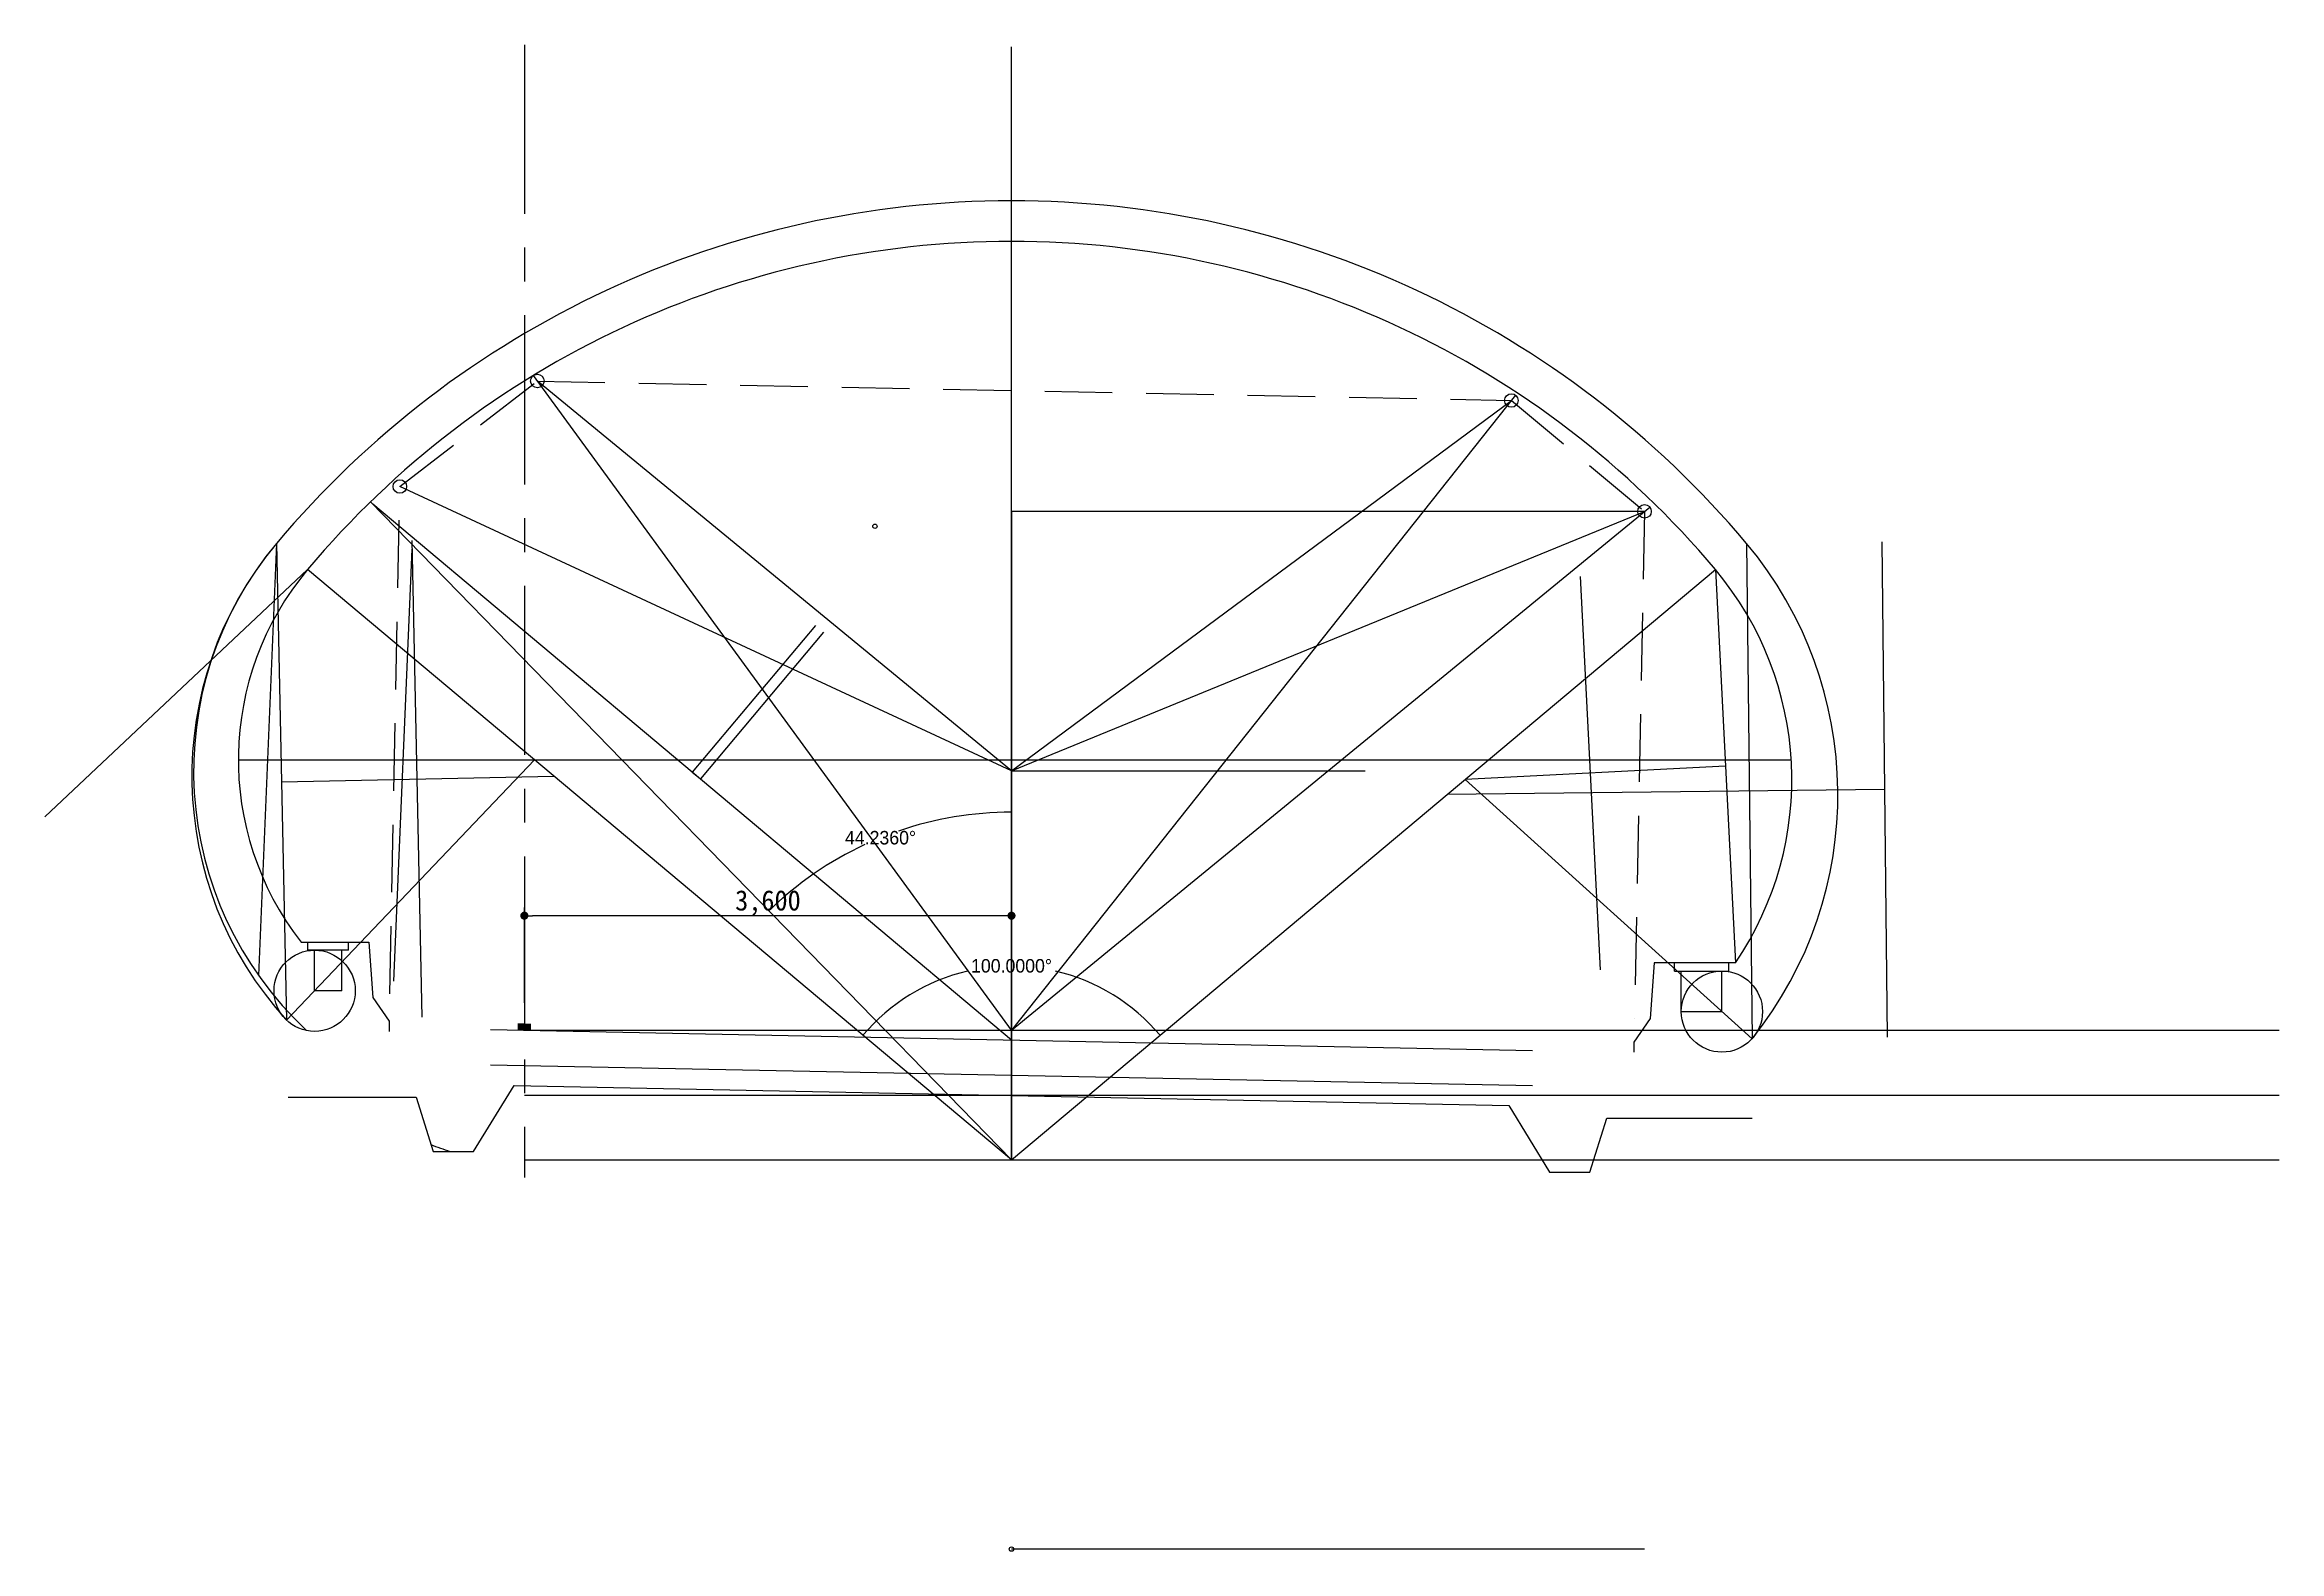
# Model space of a CAD drawing. Header units: millimetres. Extents: x -69382 to 174843, y -46375 to 101648.
# Drawn here: x 114681 to 131195, y -8925 to 2211 of the extents above; entities that cross this region are included whole.
import ezdxf

# ---------------------------------------------------------------- set-up
doc = ezdxf.new("R2010")
doc.units = ezdxf.units.MM
doc.header["$LTSCALE"] = 1000
doc.linetypes.add('A-CENTR01', pattern=[2, 1.25, -0.25, 0.25, -0.25])
doc.linetypes.add('A-DASHD01', pattern=[0.75, 0.5, -0.25])
for name, color, linetype in [('-길작업', 255, 'Continuous'), ('CS-CNTL', 1, 'A-CENTR01'), ('CS-CONC-MAJR', 4, 'Continuous'), ('CS-DIML', 1, 'Continuous'), ('CS-EXCV', 3, 'A-DIGLN01'), ('CS-HIDL', 2, 'A-DASHD01'), ('CS-SYMB', 3, 'Continuous'), ('DIM1', 1, 'Continuous')]:
    doc.layers.add(name, color=color, linetype=linetype)
doc.styles.get("Standard").update_dxf_attribs({"font": 'txt.shx', "bigfont": 'whgtxt.shx'})
doc.styles.add('TB_TEXT', font='Dotum.ttf')
doc.styles.add('WGTXT', font='DotumChe.ttf')
doc.linetypes.add('A-DIGLN01', pattern='A,0.9,-0.2,[19,kscals.shx,S=0.1,R=180,X=0,Y=0],0.9', length=2)
doc.dimstyles.get("Standard").update_dxf_attribs({"dimtxt": 0.18, "dimasz": 0.18, "dimexe": 0.18, "dimexo": 0.0625, "dimgap": 0.09, "dimtad": 0, "dimtih": 1, "dimtoh": 1, "dimdec": 4, "dimzin": 0, "dimdsep": 46, "dimtxsty": 'Standard', "dimcen": 0.09, "dimadec": 0, "dimazin": 0, "dimtfac": 1, "dimtdec": 4, "dimtofl": 0, "dimtmove": 0, "dimatfit": 3, "dimfxl": 1, "dimtolj": 1, "dimtzin": 0, "dimarcsym": 0})
doc.dimstyles.new('사본 STANDARD', dxfattribs={"dimtxt": 100, "dimasz": 0.18, "dimexe": 0.18, "dimexo": 0.0625, "dimgap": 0.09, "dimtad": 0, "dimtih": 1, "dimtoh": 1, "dimdec": 3, "dimlfac": 0.001, "dimzin": 0, "dimdsep": 46, "dimtxsty": 'TB_TEXT', "dimcen": 0.09, "dimclrd": 1, "dimclre": 1, "dimclrt": 2, "dimadec": 4, "dimazin": 0, "dimtfac": 1, "dimtdec": 3, "dimtofl": 0, "dimtmove": 0, "dimatfit": 3, "dimfxl": 1, "dimtolj": 1, "dimtzin": 0, "dimarcsym": 0})

msp = doc.modelspace()

# ---------------------------------------------------------------- blocks, each defined once
blk = doc.blocks.new('_Dot')
at = {"layer": 'DIM1'}
blk.add_line((0, 0), (-1, 0), dxfattribs=at)
at = {"layer": 'DIM1', "const_width": 0.5}
blk.add_lwpolyline([(-0.25, 0, 1), (0.25, 0, 1)], format="xyb", close=True, dxfattribs=at)
blk = doc.blocks.new('*D43')
at = {"layer": 'CS-DIML', "color": 1, "transparency": 16777216}
for p, q in [((118226, -4871), (118226, -4167)), ((121766, -4227), (118286, -4227)), ((121826, -4713), (121826, -4167))]:
    blk.add_line(p, q, dxfattribs=at)
at = {"layer": 'Defpoints', "color": 0, "transparency": 16777216}
for p in [(118226, -4227), (121826, -4888), (118226, -5046)]:
    blk.add_point(p, dxfattribs=at)
at = {"layer": 'CS-DIML', "color": 1, "transparency": 16777216, "xscale": 60, "yscale": 60, "zscale": 60, "rotation": 180}
blk.add_blockref('_Dot', (118226, -4227), dxfattribs=at)
at = {"layer": 'CS-DIML', "color": 1, "transparency": 16777216, "xscale": 60, "yscale": 60, "zscale": 60}
blk.add_blockref('_Dot', (121826, -4227), dxfattribs=at)
at = {"layer": 'CS-DIML', "color": 3, "transparency": 16777216, "insert": (120026, -4133), "char_height": 150, "attachment_point": 5, "style": 'WGTXT'}
blk.add_mtext('\\A1;3,600', dxfattribs=at)
blk = doc.blocks.new('*D65')
at = {"layer": '-길작업', "color": 1, "lineweight": -2, "transparency": 16777216}
for start, end in [(103.0976, 139.9928), (40.0072, 76.9024)]:
    blk.add_arc((121826, -6033), 1434, start, end, dxfattribs=at)
at = {"layer": '-길작업', "color": 1, "transparency": 16777216}
for points in [[(120727, -5110), (120727, -5110), (120727, -5111)], [(122925, -5110), (122925, -5110), (122925, -5111)]]:
    blk.add_solid(points, dxfattribs=at)
at = {"layer": 'Defpoints', "color": 0, "transparency": 16777216}
for p in [(116624, -1668), (127028, -1668), (122237, -4658), (121826, -6033), (121826, -6033)]:
    blk.add_point(p, dxfattribs=at)
at = {"layer": '-길작업', "color": 2, "transparency": 16777216, "insert": (121826, -4598), "char_height": 100, "attachment_point": 5, "style": 'TB_TEXT'}
blk.add_mtext('\\A1;100.0000°', dxfattribs=at)
blk = doc.blocks.new('*D66')
at = {"layer": '-길작업', "color": 1, "lineweight": -2, "transparency": 16777216}
for start, end in [(90.004, 108.9295), (114.9193, 134.232)]:
    blk.add_arc((121826, -6033), 2571, start, end, dxfattribs=at)
at = {"layer": '-길작업', "color": 1, "transparency": 16777216}
for points in [[(121826, -3461), (121826, -3461), (121826, -3461)], [(120032, -4190), (120032, -4190), (120032, -4190)]]:
    blk.add_solid(points, dxfattribs=at)
at = {"layer": 'Defpoints', "color": 0, "transparency": 16777216}
for p in [(117089, -1168), (121826, -1239), (121171, -3546), (121826, -6033), (121826, -6033)]:
    blk.add_point(p, dxfattribs=at)
at = {"layer": '-길작업', "color": 2, "transparency": 16777216, "insert": (120858, -3651), "char_height": 100, "attachment_point": 5, "style": 'TB_TEXT'}
blk.add_mtext('\\A1;44.2360°', dxfattribs=at)

# ---------------------------------------------------------------- dimensions: what is measured, and where the dimension line sits
at = {"layer": '-길작업', "color": 3}
dim = msp.add_angular_dim_2l(base=(121171.4681, -3546.1313), line1=((121825.8834, -1238.5535), (121825.8834, -6032.5948)), line2=((121825.8834, -6032.5948), (117088.8968, -1167.5714)), dimstyle='사본 STANDARD', dxfattribs=at)
dim.commit()
dim.dimension.update_dxf_attribs({"geometry": '*D66', "text_midpoint": (120857.809, -3650.6645)})
at = {"layer": '-길작업', "color": 5}
dim = msp.add_angular_dim_2l(base=(122237.2801, -4658.4343), line1=((121825.8834, -6032.5948), (127027.5167, -1667.9063)), line2=((121825.8834, -6032.5948), (116624.2501, -1667.9063)), dimstyle='사본 STANDARD', dxfattribs=at)
dim.commit()
dim.dimension.update_dxf_attribs({"geometry": '*D65', "text_midpoint": (121825.8834, -4598.1736)})
at = {"layer": 'CS-DIML'}
dim = msp.add_linear_dim(base=(118225.8834, -4226.649), p1=(121825.8834, -4887.9941), p2=(118225.8834, -5045.5687), angle=180, dimstyle='Standard', override={"dimscale": 50, "dimtxt": 3, "dimasz": 1.2, "dimexe": 1.2, "dimexo": 3.5, "dimtad": 1, "dimtih": 0, "dimtoh": 0, "dimdec": 0, "dimlunit": 6, "dimtxsty": 'WGTXT', "dimblk1": 'Dot', "dimblk2": 'Dot', "dimsah": 1, "dimclrd": 1, "dimclre": 1, "dimclrt": 3, "dimtix": 1, "dimtofl": 1, "dimtmove": 2, "dimlwd": 65535, "dimlwe": 65535}, dxfattribs=at)
dim.commit()
dim.dimension.update_dxf_attribs({"geometry": '*D43', "text_midpoint": (120025.8834, -4132.8681)})

# ---------------------------------------------------------------- linework, layer by layer
at = {"layer": '-길작업', "color": 6}
for p, q in [((121825.8834, -6032.5948), (121825.8834, 2194.6572)), ((121825.8834, -5073.7866), (118292.3797, -234.3648)), ((125551.5078, -379.5532), (121825.8834, -5073.7866)), ((121825.8834, -5073.7866), (126542.8954, -1206.8546)), ((126504.2279, -1238.5535), (121825.8834, -1238.5535)), ((121825.8834, -1238.5535), (121825.8834, -6032.5948)), ((119466.4665, -3166.0007), (119526.3844, -3216.2778)), ((121825.8834, -3156.1701), (124438.7039, -3156.1701)), ((118225.8834, -5073.7866), (131195.0943, -5073.7866)), ((118225.8834, -6032.5948), (131195.0943, -6032.5948)), ((118225.8834, -6032.6674), (131195.0943, -6032.6674)), ((126504.2279, -8909.0196), (121825.8834, -8909.0196))]:
    msp.add_line(p, q, dxfattribs=at)
at = {"layer": '-길작업', "color": 5}
for p, q in [((121825.8834, -3156.1701), (118321.8642, -274.7463)), ((121825.8834, -3156.1701), (125520.4246, -418.7175)), ((121825.8834, -3156.1701), (117306.0673, -1054.5903)), ((121825.8834, -3156.1701), (126504.2279, -1238.5535)), ((116394.4368, -1475.07), (116260.6259, -4667.9831)), ((117393.5598, -1516.9419), (117259.7489, -4709.855)), ((116624.2501, -1667.9063), (114681.1271, -3496.9087)), ((126028.8158, -1718.8623), (126177.1825, -4626.7426)), ((127027.5167, -1667.9063), (127175.8834, -4575.7866)), ((116112.2129, -3074.717), (127588.0606, -3074.717)), ((127101.7001, -3121.8464), (125177.7932, -3220.0085)), ((118225.8834, -5553.1907), (131195.0943, -5553.1907))]:
    msp.add_line(p, q, dxfattribs=at)
at = {"layer": '-길작업', "color": 3}
for p, q in [((121825.8834, -6032.5948), (117088.8968, -1167.5714)), ((116394.4368, -1475.07), (116469.0431, -4999.0815)), ((117394.2127, -1453.9039), (117468.819, -4977.9154)), ((127257.33, -1475.07), (127298.434, -5136.9612)), ((128257.267, -1463.8459), (128298.3711, -5125.7371)), ((118300.8218, -3074.717), (116469.0431, -4999.0815)), ((116431.7399, -3237.0757), (118443.5545, -3194.4839)), ((128277.819, -3294.7915), (125045.4301, -3331.0744)), ((127298.434, -5136.9612), (125177.7932, -3220.0085))]:
    msp.add_line(p, q, dxfattribs=at)
at = {"layer": '-길작업', "color": 7}
for p, q in [((120376.2201, -2081.7986), (119466.4665, -3166.0007)), ((120436.138, -2132.0757), (119526.3844, -3216.2778))]:
    msp.add_line(p, q, dxfattribs=at)
at = {"layer": '-길작업', "color": 6}
for centre in [(118321.8642, -274.7463), (125520.4246, -418.7175), (117306.0673, -1054.5903), (126504.2279, -1238.5535)]:
    msp.add_circle(centre, 50, dxfattribs=at)
at = {"layer": '-길작업', "color": 5}
for centre in [(120816.369, -1348.2819), (121825.8834, -8909.0196)]:
    msp.add_circle(centre, 16.2471, dxfattribs=at)
at = {"layer": '-길작업', "color": 3}
for centre in [(116675.8834, -4781.7866), (127075.8834, -4935.7866)]:
    msp.add_circle(centre, 300, dxfattribs=at)
for centre, radius, start, end in [((118443.5545, -3194.4839), 2674.9332, 140, 222.42563772), ((125045.4301, -3331.0744), 2887.4303, 321.2862137, 40), ((118555.4975, -3288.4152), 2821.0644, 248.79644355, 251.82857339)]:
    msp.add_arc(centre, radius, start, end, dxfattribs=at)
at = {"layer": '-길작업', "color": 5}
msp.add_arc((125177.7932, -3220.0085), 2414.6425, 325.84165767, 40, dxfattribs=at)
at = {"layer": 'CS-CNTL'}
msp.add_line((118225.8834, 2211.3207), (118225.8834, -6161.3712), dxfattribs=at)
at = {"layer": 'CS-CONC-MAJR'}
for p, q in [((116625.8834, -4481.7866), (116625.8834, -4421.7866)), ((116925.8834, -4481.7866), (116925.8834, -4421.7866)), ((116925.8834, -4481.7866), (116625.8834, -4481.7866)), ((116675.8834, -4781.7866), (116675.8834, -4481.7866)), ((116875.8834, -4781.7866), (116875.8834, -4481.7866)), ((126725.8834, -4635.7866), (126725.8834, -4575.7866)), ((127125.8834, -4635.7866), (127125.8834, -4575.7866)), ((116875.8834, -4781.7866), (116675.8834, -4781.7866)), ((126725.8834, -4635.7866), (127125.8834, -4635.7866)), ((126775.8834, -4935.7866), (126775.8834, -4635.7866)), ((127075.8834, -4935.7866), (127075.8834, -4635.7866)), ((126775.8834, -4935.7866), (127075.8834, -4935.7866)), ((117975.8834, -5068.7866), (125675.8834, -5222.7866)), ((117975.8834, -5328.7866), (125675.8834, -5482.7866))]:
    msp.add_line(p, q, dxfattribs=at)
for points in [[(116575.8834, -4421.7866), (116625.8834, -4421.7866), (116925.8834, -4421.7866), (117075.8834, -4421.7866), (117105.8834, -4831.7866), (117225.8834, -5006.7866), (117225.8834, -5081.7866)], [(127175.8834, -4575.7866), (127125.8834, -4575.7866), (126725.8834, -4575.7866), (126575.8834, -4575.7866), (126545.8834, -4985.7866), (126425.8834, -5160.7866), (126425.8834, -5235.7866)]]:
    msp.add_lwpolyline(points, dxfattribs=at)
for centre, radius, start, end in [((121825.8834, -6032.5948), 7090.25, 40, 140), ((121825.8834, -6032.5948), 6790.25, 40, 140), ((118400.5565, -3158.4043), 2618.8034, 140, 227.07287402), ((118300.8218, -3074.717), 2188.6089, 140, 217.9876228)]:
    msp.add_arc(centre, radius, start, end, dxfattribs=at)
at = {"layer": 'CS-DIML'}
for p, q in [((121825.8834, -5145.7866), (117107.0496, -1186.2149)), ((121825.8834, -6032.5948), (116624.2501, -1667.9063)), ((121825.8834, -6032.5948), (127027.5167, -1667.9063))]:
    msp.add_line(p, q, dxfattribs=at)
at = {"layer": 'CS-EXCV'}
msp.add_lwpolyline([(116480.4517, -5568.7866), (117425.8834, -5568.7866), (117550.8834, -5968.7866), (117850.8834, -5968.7866), (118151.2832, -5482.2946), (125501.2832, -5629.2946), (125800.8834, -6122.7866), (126100.8834, -6122.7866), (126225.8834, -5722.7866), (127300.3187, -5722.7866)], dxfattribs=at)
at = {"layer": 'CS-HIDL'}
msp.add_lwpolyline([(117231.0823, -4803.8406), (117306.0673, -1054.5903), (118321.8642, -274.7463), (125520.4246, -418.7175), (126504.2279, -1238.5535), (126429.2429, -4987.8038)], dxfattribs=at)
at = {"layer": 'CS-SYMB'}
msp.add_solid([(118175.8834, -5022.7766), (118275.8834, -5024.7766), (118175.8834, -5072.7866), (118275.8834, -5074.7866)], dxfattribs=at)

msp.set_redraw_order([(e.dxf.handle, doc.entitydb.next_handle()) for e in msp.query("TEXT MTEXT ATTDEF DIMENSION ARC_DIMENSION")])  # texts and dimensions are drawn at this point

doc.saveas('drawing.dxf')
